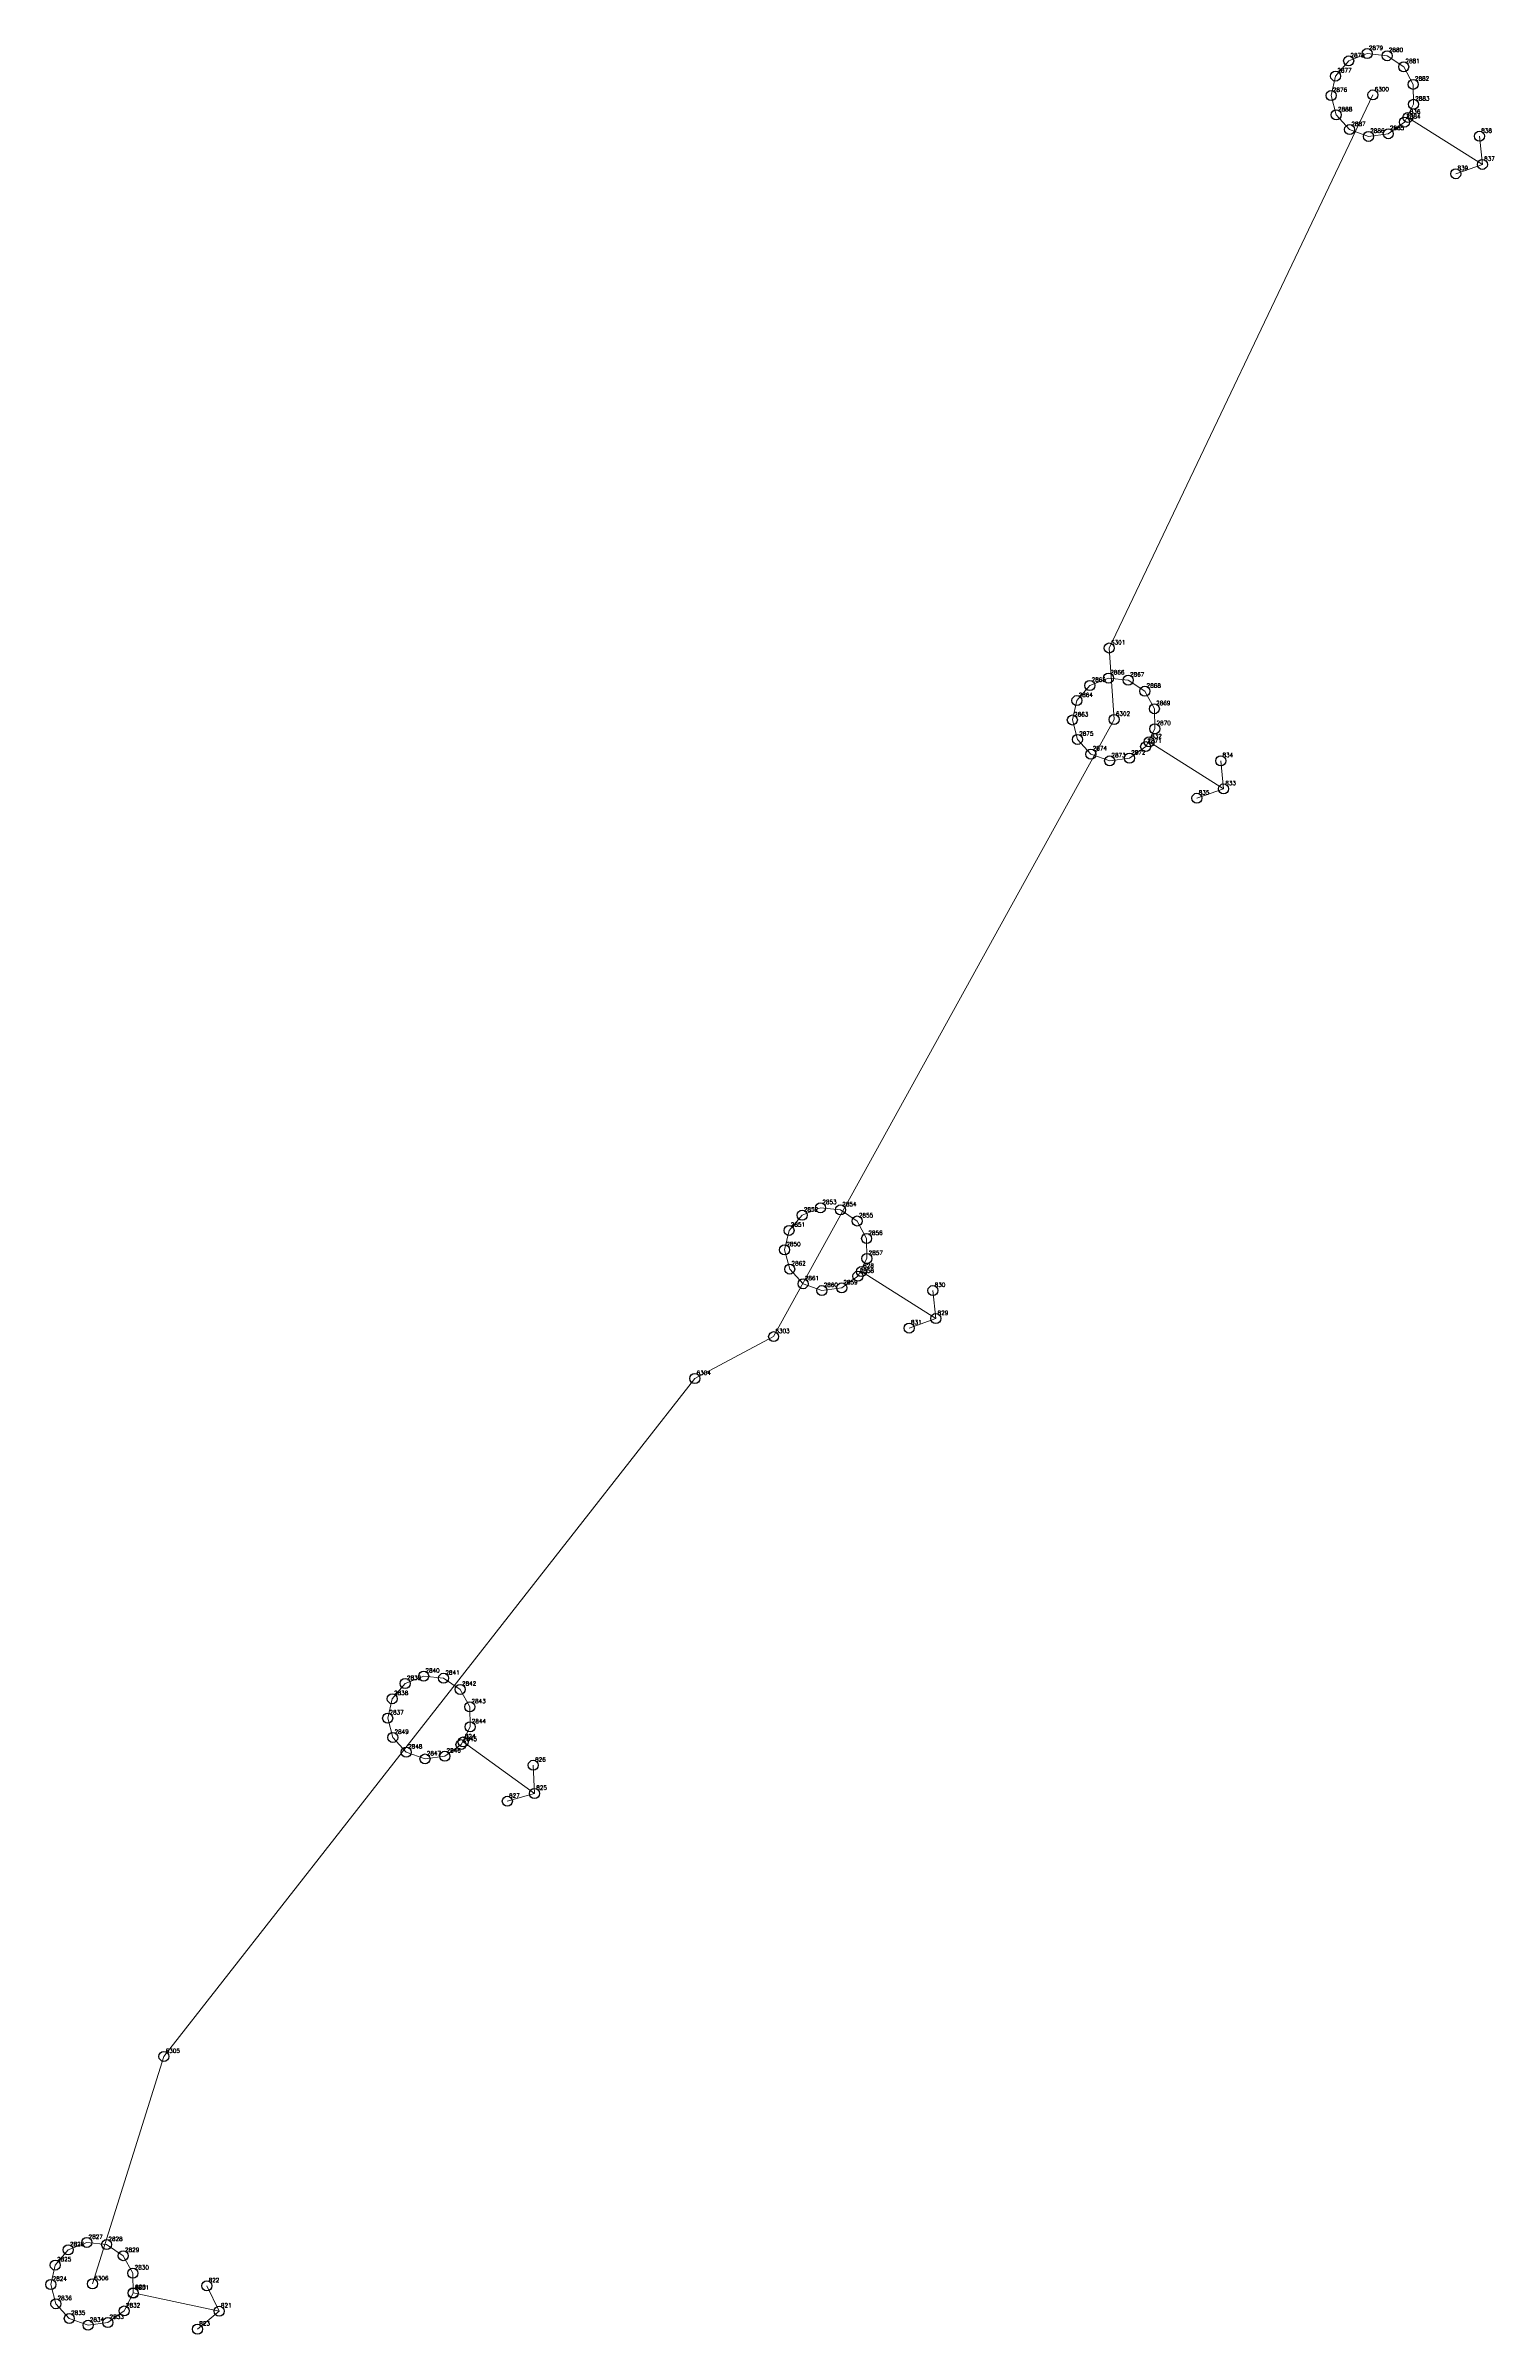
# Model space of a CAD drawing. Extents: x 1391501 to 1398271, y 354915 to 360782.
# Drawn here: x 1394741.9 to 1394850.1, y 359321.7 to 359492.7 of the extents above; entities that cross this region are included whole.
import ezdxf

# ---------------------------------------------------------------- set-up
doc = ezdxf.new("R2010")
doc.units = 0
doc.header["$PDMODE"] = 33
doc.header["$PDSIZE"] = 0.75
doc.layers.add('12 - ценные элементы визуального восприятия территории', color=7, linetype='Continuous')
doc.styles.get("Standard").update_dxf_attribs({"font": 'simplex.shx'})

msp = doc.modelspace()

# ---------------------------------------------------------------- linework, layer by layer
for p in [(1394839.27, 359491.59), (1394840.65, 359492.14), (1394842.14, 359491.98), (1394838.29, 359490.46), (1394843.38, 359491.15), (1394844.09, 359489.84), (1394837.96, 359489), (1394844.11, 359488.35), (1394838.34, 359487.56), (1394839.34, 359486.46), (1394843.44, 359487.02), (1394840.75, 359485.95), (1394842.23, 359486.15), (1394821.32, 359445.47), (1394822.8, 359445.32), (1394818.96, 359443.79), (1394819.93, 359444.92), (1394824.04, 359444.49), (1394818.62, 359442.34), (1394824.75, 359443.18), (1394819, 359440.89), (1394824.1, 359440.35), (1394824.78, 359441.68), (1394820.01, 359439.79), (1394821.41, 359439.28), (1394822.89, 359439.49), (1394799.81, 359405.89), (1394797.45, 359404.2), (1394798.43, 359405.33), (1394801.3, 359405.73), (1394802.54, 359404.9), (1394797.12, 359402.75), (1394803.25, 359403.59), (1394797.5, 359401.31), (1394802.6, 359400.77), (1394803.27, 359402.1), (1394798.5, 359400.21), (1394799.91, 359399.7), (1394801.39, 359399.9), (1394768.77, 359370.34), (1394770.15, 359370.89), (1394771.64, 359370.73), (1394767.8, 359369.2), (1394772.88, 359369.9), (1394773.59, 359368.59), (1394767.46, 359367.75), (1394773.62, 359367.1), (1394767.84, 359366.31), (1394768.85, 359365.21), (1394771.73, 359364.9), (1394772.94, 359365.77), (1394770.25, 359364.7), (1394743.59, 359328.02), (1394744.98, 359328.57), (1394746.46, 359328.41), (1394747.7, 359327.58), (1394742.62, 359326.88), (1394748.42, 359326.27), (1394742.29, 359325.43), (1394742.67, 359323.99), (1394748.44, 359324.78), (1394743.67, 359322.89), (1394745.07, 359322.38), (1394746.55, 359322.58), (1394747.77, 359323.45)]:
    msp.add_point(p)
at = {"layer": '12 - ценные элементы визуального восприятия территории', "color": 7, "lineweight": 20}
for points in [[(1394837.96, 359489), (1394838.29, 359490.46), (1394839.27, 359491.59), (1394840.65, 359492.14), (1394842.14, 359491.98), (1394843.38, 359491.15), (1394844.09, 359489.84), (1394844.11, 359488.35), (1394843.44, 359487.02), (1394842.23, 359486.15), (1394840.75, 359485.95), (1394839.34, 359486.46), (1394838.34, 359487.56), (1394837.96, 359489)], [(1394818.62, 359442.34), (1394818.96, 359443.79), (1394819.93, 359444.92), (1394821.32, 359445.47), (1394822.8, 359445.32), (1394824.04, 359444.49), (1394824.75, 359443.18), (1394824.78, 359441.68), (1394824.1, 359440.35), (1394822.89, 359439.49), (1394821.41, 359439.28), (1394820.01, 359439.79), (1394819, 359440.89), (1394818.62, 359442.34)], [(1394797.12, 359402.75), (1394797.45, 359404.2), (1394798.43, 359405.33), (1394799.81, 359405.89), (1394801.3, 359405.73), (1394802.54, 359404.9), (1394803.25, 359403.59), (1394803.27, 359402.1), (1394802.6, 359400.77), (1394801.39, 359399.9), (1394799.91, 359399.7), (1394798.5, 359400.21), (1394797.5, 359401.31), (1394797.12, 359402.75)], [(1394767.46, 359367.75), (1394767.8, 359369.2), (1394768.77, 359370.34), (1394770.15, 359370.89), (1394771.64, 359370.73), (1394772.88, 359369.9), (1394773.59, 359368.59), (1394773.62, 359367.1), (1394772.94, 359365.77), (1394771.73, 359364.9), (1394770.25, 359364.7), (1394768.85, 359365.21), (1394767.84, 359366.31), (1394767.46, 359367.75)], [(1394742.29, 359325.43), (1394742.62, 359326.88), (1394743.59, 359328.02), (1394744.98, 359328.57), (1394746.46, 359328.41), (1394747.7, 359327.58), (1394748.42, 359326.27), (1394748.44, 359324.78), (1394747.77, 359323.45), (1394746.55, 359322.58), (1394745.07, 359322.38), (1394743.67, 359322.89), (1394742.67, 359323.99), (1394742.29, 359325.43)]]:
    msp.add_lwpolyline(points, close=True, dxfattribs=at)
for points in [[(1394841.08, 359489.05), (1394821.38, 359447.72), (1394821.74, 359442.38), (1394796.3, 359396.26), (1394790.41, 359393.13), (1394750.74, 359342.47), (1394745.4, 359325.48)], [(1394843.7, 359487.37), (1394849.26, 359483.86)], [(1394849.26, 359483.86), (1394849.04, 359485.96)], [(1394849.26, 359483.86), (1394847.27, 359483.16)], [(1394824.37, 359440.71), (1394829.92, 359437.19)], [(1394829.92, 359437.19), (1394829.71, 359439.29)], [(1394829.92, 359437.19), (1394827.93, 359436.49)], [(1394802.86, 359401.12), (1394808.42, 359397.61)], [(1394808.42, 359397.61), (1394808.2, 359399.7)], [(1394808.42, 359397.61), (1394806.43, 359396.9)], [(1394773.1, 359365.97), (1394778.43, 359362.12)], [(1394778.43, 359362.12), (1394778.34, 359364.23)], [(1394778.43, 359362.12), (1394776.4, 359361.54)], [(1394748.45, 359324.81), (1394754.87, 359323.43)], [(1394754.87, 359323.43), (1394753.95, 359325.33)], [(1394754.87, 359323.43), (1394753.25, 359322.09)]]:
    msp.add_lwpolyline(points, dxfattribs=at)
at = {"layer": '12 - ценные элементы визуального восприятия территории'}
for p in [(1394841.08, 359489.05), (1394843.7, 359487.37), (1394849.04, 359485.96), (1394847.27, 359483.16), (1394849.26, 359483.86), (1394821.38, 359447.72), (1394821.74, 359442.38), (1394824.37, 359440.71), (1394829.71, 359439.29), (1394829.92, 359437.19), (1394827.93, 359436.49), (1394802.86, 359401.12), (1394808.2, 359399.7), (1394808.42, 359397.61), (1394796.3, 359396.26), (1394806.43, 359396.9), (1394790.41, 359393.13), (1394773.1, 359365.97), (1394778.34, 359364.23), (1394776.4, 359361.54), (1394778.43, 359362.12), (1394750.74, 359342.47), (1394745.4, 359325.48), (1394748.45, 359324.81), (1394753.95, 359325.33), (1394753.25, 359322.09), (1394754.87, 359323.43)]:
    msp.add_point(p, dxfattribs=at)

# ---------------------------------------------------------------- texts
at = {"color": 7}
for s, p in [('2878', (1394839.4, 359491.86)), ('2879', (1394840.78, 359492.41)), ('2880', (1394842.27, 359492.26)), ('2881', (1394843.51, 359491.43)), ('2877', (1394838.42, 359490.73)), ('2882', (1394844.22, 359490.12)), ('2876', (1394838.09, 359489.28)), ('2883', (1394844.24, 359488.63)), ('2888', (1394838.47, 359487.83)), ('2887', (1394839.47, 359486.73)), ('2885', (1394842.35, 359486.43)), ('2884', (1394843.57, 359487.29)), ('2886', (1394840.88, 359486.22)), ('2866', (1394821.45, 359445.75)), ('2867', (1394822.93, 359445.59)), ('2864', (1394819.09, 359444.06)), ('2865', (1394820.06, 359445.2)), ('2868', (1394824.17, 359444.76)), ('2863', (1394818.75, 359442.61)), ('2869', (1394824.88, 359443.45)), ('2870', (1394824.91, 359441.96)), ('2875', (1394819.13, 359441.17)), ('2871', (1394824.23, 359440.63)), ('2874', (1394820.14, 359440.07)), ('2873', (1394821.54, 359439.56)), ('2872', (1394823.02, 359439.76)), ('2853', (1394799.94, 359406.16)), ('2854', (1394801.43, 359406)), ('2851', (1394797.58, 359404.48)), ('2852', (1394798.56, 359405.61)), ('2855', (1394802.67, 359405.17)), ('2850', (1394797.25, 359403.02)), ('2856', (1394803.38, 359403.86)), ('2862', (1394797.63, 359401.58)), ('2858', (1394802.73, 359401.04)), ('2857', (1394803.4, 359402.37)), ('2861', (1394798.63, 359400.48)), ('2860', (1394800.04, 359399.97)), ('2859', (1394801.51, 359400.17)), ('2839', (1394768.9, 359370.61)), ('2840', (1394770.28, 359371.16)), ('2841', (1394771.77, 359371)), ('2842', (1394773.01, 359370.18)), ('2838', (1394767.93, 359369.48)), ('2843', (1394773.72, 359368.87)), ('2837', (1394767.59, 359368.03)), ('2849', (1394767.97, 359366.58)), ('2844', (1394773.74, 359367.37)), ('2848', (1394768.98, 359365.48)), ('2847', (1394770.38, 359364.97)), ('2846', (1394771.86, 359365.18)), ('2845', (1394773.07, 359366.04)), ('2826', (1394743.72, 359328.29)), ('2827', (1394745.11, 359328.84)), ('2828', (1394746.59, 359328.68)), ('2829', (1394747.83, 359327.86)), ('2824', (1394742.42, 359325.71)), ('2825', (1394742.75, 359327.16)), ('2830', (1394748.55, 359326.55)), ('2836', (1394742.79, 359324.26)), ('2831', (1394748.57, 359325.05)), ('2835', (1394743.8, 359323.16)), ('2834', (1394745.2, 359322.65)), ('2833', (1394746.68, 359322.86)), ('2832', (1394747.9, 359323.72))]:
    msp.add_text(s, height=0.311, dxfattribs=at).set_placement(p)
at = {"layer": '12 - ценные элементы визуального восприятия территории', "color": 7}
for s, p in [('6300', (1394841.21, 359489.32)), ('836', (1394843.83, 359487.65)), ('838', (1394849.17, 359486.23)), ('839', (1394847.4, 359483.43)), ('837', (1394849.39, 359484.13)), ('6301', (1394821.51, 359447.99)), ('6302', (1394821.87, 359442.66)), ('832', (1394824.5, 359440.98)), ('834', (1394829.84, 359439.57)), ('835', (1394828.06, 359436.77)), ('833', (1394830.05, 359437.47)), ('828', (1394802.99, 359401.4)), ('830', (1394808.33, 359399.98)), ('829', (1394808.55, 359397.88)), ('6303', (1394796.43, 359396.53)), ('831', (1394806.56, 359397.18)), ('6304', (1394790.54, 359393.4)), ('824', (1394773.23, 359366.24)), ('826', (1394778.47, 359364.5)), ('827', (1394776.53, 359361.81)), ('825', (1394778.56, 359362.4)), ('6305', (1394750.87, 359342.74)), ('6306', (1394745.53, 359325.75)), ('822', (1394754.08, 359325.6)), ('820', (1394748.58, 359325.09)), ('823', (1394753.38, 359322.36)), ('821', (1394755, 359323.71))]:
    msp.add_text(s, height=0.311, dxfattribs=at).set_placement(p)

doc.saveas('drawing.dxf')
